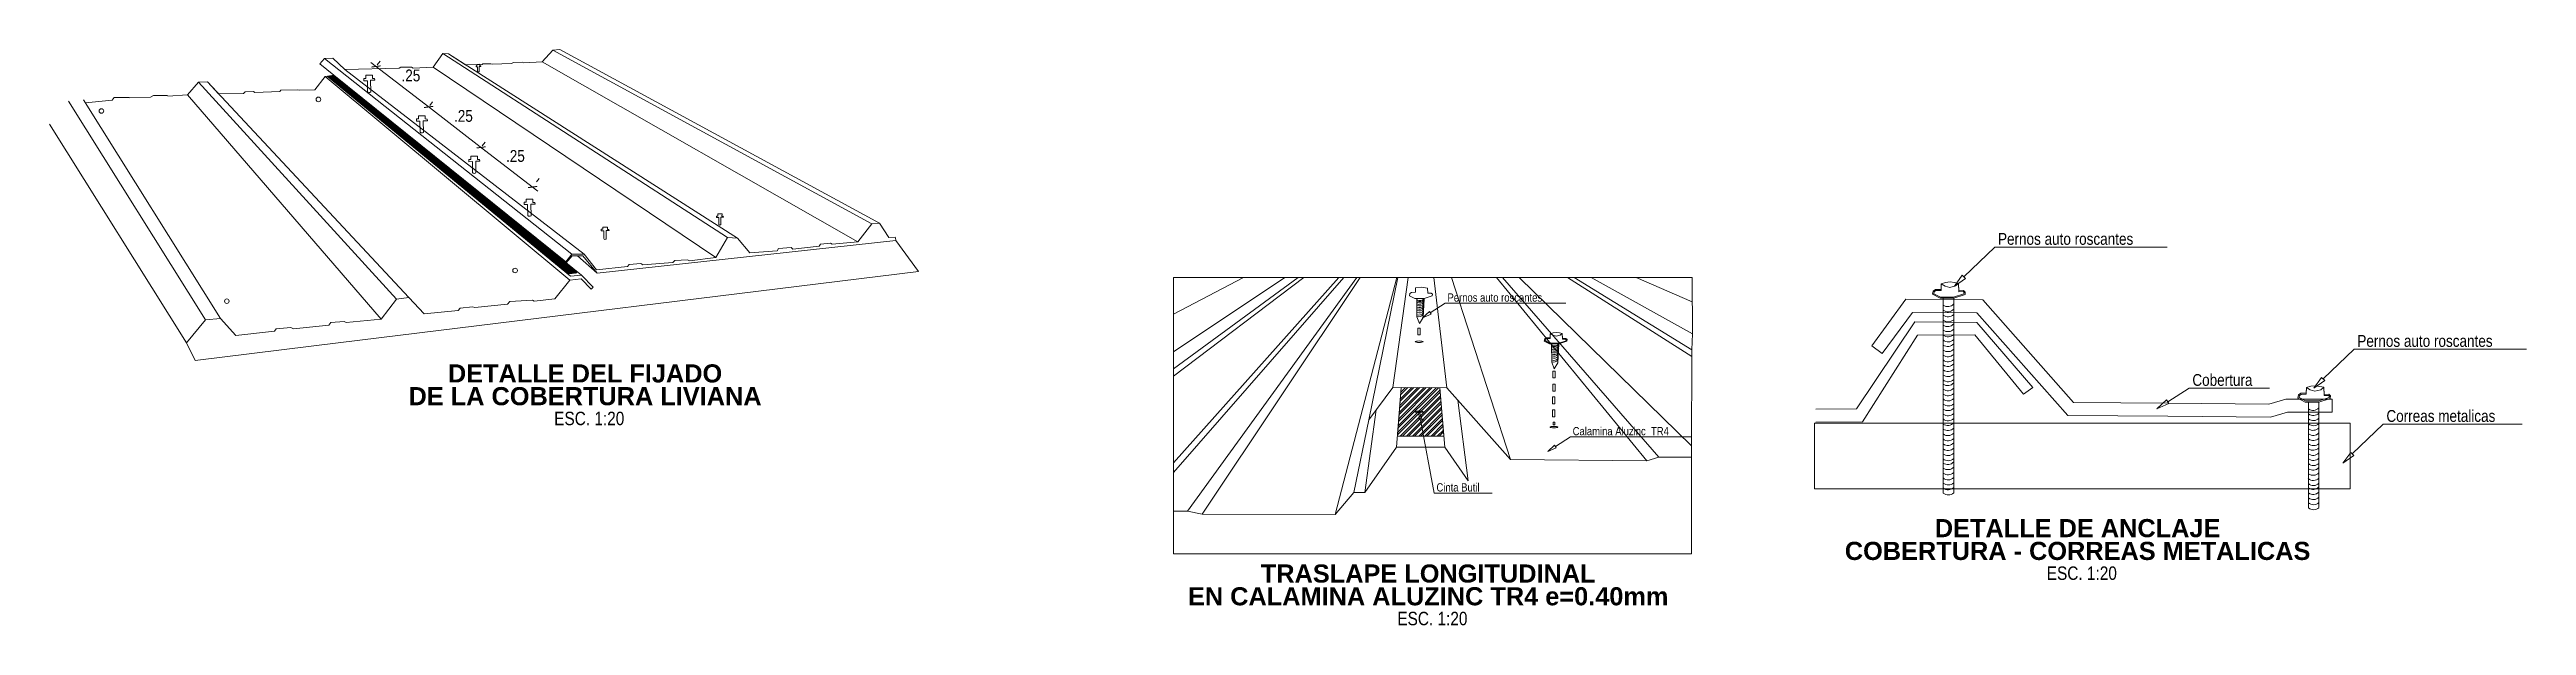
# Model space of a CAD drawing. Header units: metres. Extents: x 116.6 to 157, y -0.9 to 78.1.
# Drawn here: x 147.5 to 156.95, y 71.54 to 73.74 of the extents above; entities that cross this region are included whole.
import ezdxf
from ezdxf import colors
from ezdxf.entities.mleader import LeaderData, LeaderLine
from ezdxf.enums import TextEntityAlignment as Align
from ezdxf.math import Vec2, Vec3

# ---------------------------------------------------------------- set-up
doc = ezdxf.new("R2010")
doc.units = ezdxf.units.M
doc.layers.get('0').update_dxf_attribs({"color": 253})
doc.layers.get('Defpoints').update_dxf_attribs({"color": 30, "lineweight": 9})
for name, color, linetype, lineweight in [('-Acero techos', 252, 'Continuous', 13), ('-Acotado', 251, 'Continuous', 5), ('-Textos', 7, 'Continuous', 20)]:
    doc.layers.add(name, color=color, linetype=linetype, lineweight=lineweight)
doc.layers.add('G-TEXTOS-TITULOS', color=4, linetype='Continuous')
doc.styles.add('-Arial Narrow', font='ARIALN.TTF')
doc.styles.add('25-TITULO', font='arialbd.ttf', dxfattribs={"height": 0.1})
doc.dimstyles.new('Esc 1_25', dxfattribs={"dimscale": 0.025, "dimtxt": 1.8, "dimasz": 1, "dimexe": 1, "dimexo": 2, "dimgap": 0.45, "dimtad": 2, "dimtih": 1, "dimtoh": 1, "dimzin": 4, "dimdsep": 46, "dimtxsty": '-Arial Narrow', "dimblk": 'ARCHTICK', "dimcen": 1, "dimdle": 1, "dimclrd": 256, "dimclre": 256, "dimclrt": 7, "dimadec": 0, "dimazin": 0, "dimtfac": 1, "dimtix": 1, "dimtmove": 1, "dimatfit": 2, "dimldrblk": 'ARCHTICK', "dimfxl": 1, "dimtolj": 2, "dimlwd": 5, "dimlwe": 0, "dimarcsym": 0})

msp = doc.modelspace()

# ---------------------------------------------------------------- texts
at = {"layer": '-Textos', "style": '-Arial Narrow'}
for p in [(149.5631, 72.3334), (155.2562, 71.7434), (152.7791, 71.5704)]:
    msp.add_text('ESC. 1:20', height=0.05122, dxfattribs=at).set_placement(p, align=Align.MIDDLE_CENTER)
at = {"layer": 'G-TEXTOS-TITULOS', "color": 219, "true_color": 0x642165, "style": '25-TITULO'}
for s, p in [('DETALLE DEL FIJADO', (149.5471, 72.5052)), ('DE LA COBERTURA LIVIANA', (149.5471, 72.4184)), ('DETALLE DE ANCLAJE', (155.2401, 71.9152)), ('COBERTURA - CORREAS METALICAS', (155.2401, 71.8283)), ('TRASLAPE LONGITUDINAL', (152.7631, 71.7421)), ('EN CALAMINA ALUZINC TR4 e=0.40mm', (152.7631, 71.6553))]:
    msp.add_text(s, height=0.069141, dxfattribs=at).set_placement(p, align=Align.MIDDLE_CENTER)

# ---------------------------------------------------------------- blocks, each defined once
blk = doc.blocks.new('_ArchTick')
at = {"color": 0, "linetype": 'ByBlock', "const_width": 0.15}
blk.add_lwpolyline([(-0.5, -0.5), (0.5, 0.5)], dxfattribs=at)
blk = doc.blocks.new('*D285')
at = {"layer": '-Acero techos', "lineweight": 5, "transparency": 16777216}
blk.add_line((1528.4698, 1447.2455), (1528.7099, 1447.0607), dxfattribs=at)
at = {"layer": '-Acero techos', "lineweight": 0, "transparency": 16777216}
for p, q in [((1528.4942, 1447.2362), (1528.5048, 1447.2501)), ((1528.6946, 1447.0819), (1528.7053, 1447.0957))]:
    blk.add_line(p, q, dxfattribs=at)
at = {"layer": 'Defpoints', "color": 0, "transparency": 16777216}
for p in [(1528.4637, 1447.1966), (1528.6641, 1447.0423), (1528.69, 1447.0759)]:
    blk.add_point(p, dxfattribs=at)
at = {"layer": '-Acero techos', "lineweight": 5, "transparency": 16777216, "xscale": 0.025, "yscale": 0.025, "zscale": 0.025}
for p, rotation in [((1528.4896, 1447.2303), 142.4082742678212), ((1528.69, 1447.0759), 322.4082742678212)]:
    blk.add_blockref('_ArchTick', p, dxfattribs=dict(at, rotation=rotation))
at = {"layer": '-Acero techos', "color": 7, "transparency": 16777216, "insert": (1528.6226, 1447.1957), "char_height": 0.045, "attachment_point": 5, "style": '-Arial Narrow'}
blk.add_mtext('\\A2;.25', dxfattribs=at)
blk = doc.blocks.new('*D286')
at = {"layer": '-Acero techos', "lineweight": 0, "transparency": 16777216}
for p, q in [((1528.6946, 1447.0819), (1528.7053, 1447.0957)), ((1528.8949, 1446.9275), (1528.9056, 1446.9415))]:
    blk.add_line(p, q, dxfattribs=at)
at = {"layer": '-Acero techos', "lineweight": 5, "transparency": 16777216}
blk.add_line((1528.6702, 1447.0912), (1528.9102, 1446.9064), dxfattribs=at)
at = {"layer": 'Defpoints', "color": 0, "transparency": 16777216}
for p in [(1528.6641, 1447.0423), (1528.8904, 1446.9217), (1528.8644, 1446.8879)]:
    blk.add_point(p, dxfattribs=at)
at = {"layer": '-Acero techos', "lineweight": 5, "transparency": 16777216, "xscale": 0.025, "yscale": 0.025, "zscale": 0.025}
for p, rotation in [((1528.69, 1447.0759), 142.4082742678212), ((1528.8904, 1446.9217), 322.4082742678212)]:
    blk.add_blockref('_ArchTick', p, dxfattribs=dict(at, rotation=rotation))
at = {"layer": '-Acero techos', "color": 7, "transparency": 16777216, "insert": (1528.823, 1447.0414), "char_height": 0.045, "attachment_point": 5, "style": '-Arial Narrow'}
blk.add_mtext('\\A2;.25', dxfattribs=at)
blk = doc.blocks.new('*D287')
at = {"layer": '-Acero techos', "lineweight": 5, "transparency": 16777216}
blk.add_line((1528.8706, 1446.9369), (1529.1065, 1446.7553), dxfattribs=at)
at = {"layer": '-Acero techos', "lineweight": 0, "transparency": 16777216}
for p, q in [((1528.8949, 1446.9275), (1528.9056, 1446.9415)), ((1529.1121, 1446.8035), (1529.102, 1446.7904))]:
    blk.add_line(p, q, dxfattribs=at)
at = {"layer": 'Defpoints', "color": 0, "transparency": 16777216}
for p in [(1528.8644, 1446.8879), (1529.0816, 1446.7639), (1529.0867, 1446.7705)]:
    blk.add_point(p, dxfattribs=at)
at = {"layer": '-Acero techos', "lineweight": 5, "transparency": 16777216, "xscale": 0.025, "yscale": 0.025, "zscale": 0.025}
for p, rotation in [((1528.8904, 1446.9217), 142.4082742678212), ((1529.0867, 1446.7705), 322.4082742678212)]:
    blk.add_blockref('_ArchTick', p, dxfattribs=dict(at, rotation=rotation))
at = {"layer": '-Acero techos', "color": 7, "transparency": 16777216, "insert": (1529.0213, 1446.8887), "char_height": 0.045, "attachment_point": 5, "style": '-Arial Narrow'}
blk.add_mtext('\\A2;.25', dxfattribs=at)
blk = doc.blocks.new('_ClosedBlank')
at = {"color": 0, "linetype": 'ByBlock', "lineweight": -2}
for p, q in [((-1, 0.17), (0, 0)), ((-1, 0.17), (-1, -0.17)), ((0, 0), (-1, -0.17))]:
    blk.add_line(p, q, dxfattribs=at)
blk = doc.blocks.new('calamina aluzing')
at = {"layer": '-Acero techos', "true_color": 0x000000}
h = blk.add_hatch(dxfattribs=at)
h.set_pattern_fill('ANSI32', color=18, scale=0.0003)
h.set_pattern_definition([(45, (-1530.5818128, -1446.4518815), (-0.0020205576272, 0.0020205576272), []), (45, (-1530.5804657, -1446.4518815), (-0.0020205576272, 0.0020205576272), [])])
h.paths.add_polyline_path([(-1.3562, -0.012), (-1.3261, -0.0087), (-2.2539, 0.7427), (-2.2734, 0.74)])
at = {"layer": '-Acero techos', "color": 18, "true_color": 0x000000}
for p, q in [((-1.3459, 0.0628), (-2.2894, 0.8084)), ((-1.2986, 0.0628), (-2.2115, 0.7665)), ((-0.7955, 0.05), (-1.8749, 0.7755)), ((-1.8372, 0.8276), (-0.7516, 0.1256)), ((-0.7139, 0.1237), (-1.816, 0.8266)), ((-1.4584, 0.7958), (-0.2546, 0.1093)), ((-0.2006, 0.1778), (-1.4177, 0.8403)), ((-2.8112, 0.6699), (-2.8859, 0.6657)), ((-2.769, 0.718), (-2.0138, -0.1087)), ((-1.9676, -0.1031), (-2.7347, 0.7196)), ((-1.3524, -0.0361), (-2.2861, 0.7403)), ((-1.3508, -0.0217), (-2.2792, 0.7412)), ((-2.2535, 0.7446), (-1.3683, 0.0339)), ((-2.2535, 0.7446), (-1.3086, -0.0171)), ((-2.7426, -0.1877), (-3.2653, 0.6466)), ((-2.685, -0.1831), (-3.2077, 0.6512)), ((-3.2005, 0.6397), (-3.099, 0.6497)), ((-3.099, 0.6497), (-3.0915, 0.6597)), ((-3.0915, 0.6597), (-3.0338, 0.6602)), ((-2.8149, -0.2759), (-3.3376, 0.5584)), ((-1.249, -0.0105), (-0.1099, 0.1141)), ((-0.7955, 0.05), (-0.7516, 0.1256)), ((-0.7516, 0.1256), (-0.7139, 0.1237)), ((-0.7139, 0.1237), (-0.6669, 0.0679)), ((-0.402, 0.0925), (-0.3969, 0.1007)), ((-0.3969, 0.1007), (-0.3591, 0.1043)), ((-0.3591, 0.1043), (-0.3525, 0.1004)), ((-0.3525, 0.1004), (-0.2546, 0.1093)), ((-0.2546, 0.1093), (-0.2006, 0.1778)), ((-0.2006, 0.1778), (-0.1713, 0.1803)), ((-0.1713, 0.1803), (-0.1362, 0.1259)), ((-0.1362, 0.1259), (-0.1106, 0.1273)), ((-0.1099, 0.1141), (-0.1105, 0.1246)), ((-0.0234, -0.0029), (-0.1099, 0.1141)), ((-1.3683, 0.0339), (-1.3459, 0.0628)), ((-1.3445, 0.0568), (-1.3664, 0.0295)), ((-1.3459, 0.0628), (-1.2986, 0.0628)), ((-1.3035, 0.0562), (-1.3445, 0.0568)), ((-1.249, -0.0105), (-1.324, 0.0565)), ((-1.249, -0.0105), (-1.3035, 0.0562)), ((-1.2986, 0.0628), (-1.2514, 0.0032)), ((-1.2514, 0.0032), (-1.1331, 0.0151)), ((-1.1331, 0.0151), (-1.1267, 0.0232)), ((-1.1267, 0.0232), (-1.0827, 0.0273)), ((-1.0827, 0.0273), (-1.0743, 0.0218)), ((-1.0743, 0.0218), (-0.9599, 0.0308)), ((-0.9599, 0.0308), (-0.9526, 0.0383)), ((-0.9526, 0.0383), (-0.9036, 0.0412)), ((-0.9036, 0.0412), (-0.8963, 0.0373)), ((-0.8963, 0.0373), (-0.7955, 0.05)), ((-0.6669, 0.0679), (-0.5621, 0.0754)), ((-0.5621, 0.0754), (-0.5569, 0.0841)), ((-0.5569, 0.0841), (-0.5085, 0.0875)), ((-0.5085, 0.0875), (-0.5023, 0.0813)), ((-0.5023, 0.0813), (-0.402, 0.0925)), ((-2.2371, -0.2759), (-0.0234, -0.0029)), ((-1.3086, -0.0171), (-1.3508, -0.0217)), ((-1.3086, -0.0171), (-1.2637, -0.0634)), ((-2.7815, -0.3431), (-2.8149, -0.2759)), ((-2.2371, -0.2759), (-2.7815, -0.3431))]:
    blk.add_line(p, q, dxfattribs=at)
for points in [[(-2.2535, 0.7446), (-2.306, 0.7887), (-2.2894, 0.8084), (-2.2565, 0.8094), (-2.2115, 0.7665), (-2.0036, 0.772), (-1.9971, 0.7759), (-1.9563, 0.7756), (-1.9501, 0.7716), (-1.8749, 0.7755), (-1.8372, 0.8276), (-1.816, 0.8266), (-1.7515, 0.7848), (-1.6875, 0.786), (-1.6848, 0.7878), (-1.6539, 0.7887), (-1.6488, 0.7873), (-1.575, 0.7894), (-1.5681, 0.793), (-1.5351, 0.7945), (-1.5291, 0.7928), (-1.4584, 0.7958), (-1.4177, 0.8403), (-1.3911, 0.8428), (-0.1713, 0.1803)], [(-1.6992, 0.7586), (-1.6994, 0.778), (-1.6925, 0.7781), (-1.693, 0.781), (-1.6964, 0.781), (-1.6963, 0.7865), (-1.7074, 0.7864), (-1.7074, 0.7811), (-1.7109, 0.7811), (-1.7109, 0.7774), (-1.705, 0.7774), (-1.7048, 0.7589)], [(-2.8872, 0.6675), (-2.9413, 0.6675), (-2.9519, 0.6617), (-3.0324, 0.6583)], [(-2.8149, -0.2759), (-2.7426, -0.1877), (-2.685, -0.1831), (-2.6264, -0.248), (-2.4801, -0.2315), (-2.4725, -0.2216), (-2.4172, -0.2176), (-2.4076, -0.2227), (-2.2719, -0.2076), (-2.2643, -0.1978), (-2.2132, -0.1942), (-2.206, -0.198), (-2.0729, -0.1858), (-2.8112, 0.6699)], [(-2.8112, 0.6699), (-2.769, 0.718), (-2.7347, 0.7196), (-2.6925, 0.6743), (-2.5972, 0.6754), (-2.5912, 0.6819), (-2.559, 0.6824), (-2.5546, 0.6797), (-2.4592, 0.683), (-2.4558, 0.6884), (-2.3902, 0.689), (-2.3848, 0.6874), (-2.3253, 0.6891), (-2.2861, 0.7403), (-2.2535, 0.7446)], [(-0.7768, 0.1752), (-0.7772, 0.2035), (-0.767, 0.2036), (-0.7678, 0.2078), (-0.7728, 0.2079), (-0.7725, 0.2159), (-0.7888, 0.2158), (-0.7888, 0.208), (-0.794, 0.208), (-0.7939, 0.2026), (-0.7853, 0.2026), (-0.7851, 0.1757)], [(-1.2142, 0.1212), (-1.2146, 0.1524), (-1.2034, 0.1525), (-1.2043, 0.1571), (-1.2097, 0.1572), (-1.2095, 0.166), (-1.2274, 0.1658), (-1.2273, 0.1573), (-1.233, 0.1573), (-1.233, 0.1513), (-1.2235, 0.1514), (-1.2233, 0.1218)], [(-2.0729, -0.1858), (-2.0138, -0.1087), (-1.9676, -0.1031), (-1.9087, -0.1647), (-1.7783, -0.1521), (-1.7711, -0.143), (-1.7238, -0.1377), (-1.7153, -0.1407), (-1.5904, -0.1284), (-1.582, -0.1177), (-1.4952, -0.1124), (-1.4888, -0.1171), (-1.4098, -0.1083), (-1.3524, -0.0361), (-1.3098, -0.0319), (-1.2718, -0.0712), (-1.2637, -0.0634)]]:
    blk.add_lwpolyline(points, dxfattribs=at)
blk.add_lwpolyline([(-1.3562, -0.012), (-2.2734, 0.74), (-2.2539, 0.7427), (-1.3261, -0.0087)], close=True, dxfattribs=at)
for points in [[(-2.1122, 0.6814), (-2.1127, 0.7255), (-2.0968, 0.7257), (-2.0981, 0.7322), (-2.1058, 0.7325), (-2.1055, 0.7448), (-2.1308, 0.7447), (-2.1307, 0.7326), (-2.1388, 0.7325), (-2.1388, 0.7241), (-2.1253, 0.7241), (-2.125, 0.6821, 0.40322)], [(-1.9117, 0.527), (-1.9122, 0.5712), (-1.8963, 0.5714), (-1.8976, 0.5779), (-1.9053, 0.5781), (-1.905, 0.5905), (-1.9303, 0.5903), (-1.9303, 0.5782), (-1.9384, 0.5782), (-1.9383, 0.5697), (-1.9248, 0.5698), (-1.9245, 0.5278, 0.40322)], [(-1.7114, 0.3727), (-1.712, 0.4168), (-1.6961, 0.417), (-1.6974, 0.4235), (-1.7051, 0.4237), (-1.7047, 0.4361), (-1.7301, 0.4359), (-1.73, 0.4238), (-1.7381, 0.4238), (-1.7381, 0.4153), (-1.7246, 0.4154), (-1.7243, 0.3734, 0.40322)], [(-1.5008, 0.2091), (-1.5013, 0.2533), (-1.4854, 0.2535), (-1.4867, 0.26), (-1.4944, 0.2602), (-1.4941, 0.2726), (-1.5194, 0.2724), (-1.5193, 0.2603), (-1.5274, 0.2603), (-1.5274, 0.2518), (-1.5139, 0.2519), (-1.5136, 0.2099, 0.40322)]]:
    blk.add_lwpolyline(points, format="xyb", close=True, dxfattribs=at)
for centre in [(-2.312, 0.6527), (-3.1396, 0.6087), (-1.5619, 0.0004), (-2.6613, -0.1165)]:
    blk.add_circle(centre, 0.00873, dxfattribs=at)
for centre, radius, start, end in [((-1.7019, 0.7608), 0.00342, 208.93486, 320.70105), ((-1.2186, 0.1235), 0.00495, 200.11209, 333.0374), ((-0.7808, 0.1788), 0.00535, 216.09828, 317.05121)]:
    blk.add_arc(centre, radius, start, end, dxfattribs=at)
dim = blk.add_aligned_dim(p1=(-2.1181, 0.7447), p2=(-1.9177, 0.5904), distance=0.0425, dimstyle='Esc 1_25', dxfattribs=at)
dim.commit()
dim.dimension.update_dxf_attribs({"geometry": '*D285', "text_midpoint": (-1.9592, 0.7438), "insert": (-1530.5818, -1446.4519)})
for base, p1, p2, picture, middle in [((-1.6914, 0.4698), (-1.9177, 0.5904), (-1.7174, 0.436), '*D286', (-1.7588, 0.5895)), ((-1.4951, 0.3187), (-1.7174, 0.436), (-1.5002, 0.312), '*D287', (-1.5605, 0.4368))]:
    dim = blk.add_linear_dim(base=base, p1=p1, p2=p2, angle=142.40827, dimstyle='Esc 1_25', dxfattribs=at)
    dim.commit()
    dim.dimension.update_dxf_attribs({"geometry": picture, "text_midpoint": middle, "insert": (-1530.5818, -1446.4519)})

# ---------------------------------------------------------------- hatches: boundary and pattern name
at = {"layer": '-Acero techos', "true_color": 0x000000}
h = msp.add_hatch(dxfattribs=at)
h.set_pattern_fill('ANSI32', color=18, scale=0.00175)
h.set_pattern_definition([(45, (-919.687619, -939.942896), (-0.01178658616, 0.01178658616), []), (45, (-919.679761, -939.942896), (-0.01178658616, 0.01178658616), [])])
h.paths.add_polyline_path([(152.6594, 72.4517), (152.6456, 72.2664), (152.8233, 72.2653), (152.8073, 72.4507)])

# ---------------------------------------------------------------- linework, layer by layer
at = {"layer": '-Acero techos', "color": 18, "true_color": 0x000000}
for p, q in [((151.792, 72.1278), (152.4419, 72.8711)), ((151.792, 72.5871), (151.792, 72.8711)), ((151.792, 72.7313), (152.0583, 72.8711)), ((151.792, 72.5871), (152.2168, 72.8711)), ((151.792, 72.4944), (152.2882, 72.8711)), ((151.792, 72.5232), (152.2673, 72.8711)), ((151.792, 72.1645), (152.4223, 72.8711)), ((153.7699, 72.8711), (151.792, 72.8711)), ((151.8456, 71.9796), (152.4907, 72.8711)), ((151.9016, 71.9683), (152.5035, 72.8711)), ((152.408, 71.9671), (152.6435, 72.8711)), ((152.5373, 72.328), (152.6473, 72.8711)), ((152.6286, 72.4519), (152.687, 72.8711)), ((152.8337, 72.4505), (152.7849, 72.8711)), ((153.0766, 72.1768), (152.8524, 72.8711)), ((153.5976, 72.1721), (153.0237, 72.8711)), ((153.6428, 72.1854), (153.0471, 72.8711)), ((153.7672, 72.2295), (153.1102, 72.8711)), ((153.7685, 72.5692), (153.2939, 72.8711)), ((153.7686, 72.5953), (153.3195, 72.8711)), ((153.7706, 72.6564), (153.3847, 72.8711)), ((153.7702, 72.7779), (153.5568, 72.8711)), ((153.7706, 72.6564), (153.7699, 72.8711)), ((154.7276, 72.7917), (154.7675, 72.7919)), ((154.7276, 72.7917), (154.7276, 72.0491)), ((154.7675, 72.7919), (154.7675, 72.0498)), ((153.7686, 72.5953), (153.7706, 72.6564)), ((154.6199, 72.7022), (154.3968, 72.37)), ((154.8552, 72.699), (154.6199, 72.7022)), ((155.0688, 72.4513), (154.8552, 72.699)), ((151.792, 72.5232), (151.792, 72.5871)), ((153.7672, 72.2295), (153.7685, 72.5692)), ((153.7685, 72.5692), (153.7686, 72.5953)), ((154.4195, 72.3202), (154.6294, 72.6507)), ((154.4547, 72.6108), (154.495, 72.5811)), ((154.6294, 72.6507), (154.8481, 72.6521)), ((154.8481, 72.6521), (155.0341, 72.4258)), ((151.792, 72.4944), (151.792, 72.5232)), ((151.792, 72.1645), (151.792, 72.4944)), ((152.6424, 72.2235), (152.6594, 72.4517)), ((152.8269, 72.2235), (152.8073, 72.4507)), ((152.9158, 72.0961), (152.8758, 72.403)), ((154.3968, 72.37), (154.2413, 72.3686)), ((155.0688, 72.4513), (155.0341, 72.4258)), ((156.1208, 72.396), (156.1607, 72.3961)), ((156.1208, 72.396), (156.1208, 71.9925)), ((156.1607, 72.3961), (156.1607, 71.9932)), ((156.2117, 72.357), (156.2117, 72.407)), ((152.4801, 72.0506), (152.5373, 72.328)), ((152.5217, 72.0506), (152.5651, 72.3658)), ((154.2372, 72.3155), (154.2372, 72.0655)), ((154.2413, 72.3186), (154.4195, 72.3202)), ((156.2802, 72.3155), (156.2802, 72.0655)), ((153.7672, 72.1854), (153.7672, 72.2295)), ((153.7672, 72.1854), (153.7672, 71.8176)), ((151.792, 72.1278), (151.792, 72.1645)), ((151.792, 71.9796), (151.792, 72.1278)), ((156.2802, 72.0655), (154.2372, 72.0655)), ((151.792, 71.8176), (151.792, 71.9796)), ((153.7672, 71.8176), (151.792, 71.8176))]:
    msp.add_line(p, q, dxfattribs=at)
for points in [[(154.7197, 72.8469), (154.7361, 72.8519), (154.7541, 72.854), (154.771, 72.8516), (154.7859, 72.848), (154.7872, 72.8206), (154.8055, 72.8214), (154.8117, 72.8149), (154.8109, 72.8056), (154.7675, 72.7919), (154.7155, 72.7917), (154.687, 72.807), (154.6898, 72.8194), (154.6987, 72.825), (154.7192, 72.8256)], [(154.7197, 72.8469), (154.7346, 72.8383), (154.7522, 72.8332), (154.7743, 72.8386), (154.7859, 72.848), (154.7872, 72.8163), (154.8038, 72.8171), (154.8072, 72.8134), (154.8068, 72.8088), (154.7669, 72.7961), (154.7166, 72.7959), (154.6919, 72.8092), (154.6936, 72.8167), (154.7, 72.8207), (154.7191, 72.8216)], [(152.7146, 72.8312), (152.7387, 72.8344), (152.7609, 72.8302), (152.7618, 72.811), (152.7747, 72.8116), (152.779, 72.807), (152.7784, 72.8005), (152.7481, 72.7909), (152.7117, 72.7907), (152.6917, 72.8015), (152.6937, 72.8101), (152.6999, 72.8141), (152.7142, 72.8145)], [(152.7481, 72.7909), (152.7437, 72.7189), (152.7299, 72.6952), (152.7204, 72.7214), (152.7201, 72.7908)], [(152.7236, 72.6782), (152.7325, 72.6782), (152.7325, 72.6518), (152.7236, 72.6518)], [(153.2284, 72.6566), (153.2398, 72.6601), (153.2525, 72.6616), (153.2643, 72.6599), (153.2747, 72.6574), (153.2756, 72.6382), (153.2885, 72.6388), (153.2928, 72.6342), (153.2922, 72.6277), (153.2619, 72.6181), (153.2255, 72.6179), (153.2055, 72.6287), (153.2075, 72.6373), (153.2137, 72.6412), (153.228, 72.6417)], [(153.2284, 72.6566), (153.2388, 72.6506), (153.2512, 72.647), (153.2666, 72.6508), (153.2747, 72.6574), (153.2756, 72.6352), (153.2872, 72.6357), (153.2897, 72.6331), (153.2894, 72.6299), (153.2614, 72.6211), (153.2262, 72.6209), (153.2089, 72.6302), (153.2101, 72.6355), (153.2146, 72.6383), (153.228, 72.6389)], [(153.2619, 72.6181), (153.2575, 72.5461), (153.2437, 72.5224), (153.2342, 72.5486), (153.2339, 72.618)], [(153.2386, 72.5143), (153.2475, 72.5143), (153.2475, 72.4878), (153.2386, 72.4878)], [(153.2386, 72.4642), (153.2475, 72.4642), (153.2475, 72.4377), (153.2386, 72.4377)], [(152.8073, 72.4507), (152.8233, 72.2653), (152.6456, 72.2664), (152.6594, 72.4517)], [(153.2377, 72.4154), (153.2466, 72.4154), (153.2466, 72.389), (153.2377, 72.389)], [(156.1128, 72.4511), (156.1292, 72.4562), (156.1473, 72.4583), (156.1641, 72.4558), (156.179, 72.4523), (156.1803, 72.4248), (156.1987, 72.4257), (156.2048, 72.4192), (156.204, 72.4099), (156.1607, 72.3961), (156.1087, 72.3959), (156.0801, 72.4113), (156.083, 72.4236), (156.0919, 72.4292), (156.1124, 72.4299)], [(156.1128, 72.4511), (156.1277, 72.4425), (156.1454, 72.4375), (156.1675, 72.4429), (156.179, 72.4523), (156.1803, 72.4205), (156.1969, 72.4213), (156.2004, 72.4176), (156.2, 72.4131), (156.16, 72.4004), (156.1098, 72.4002), (156.085, 72.4135), (156.0868, 72.421), (156.0932, 72.425), (156.1123, 72.4258)], [(153.2377, 72.3667), (153.2466, 72.3667), (153.2466, 72.3402), (153.2377, 72.3402)], [(153.2393, 72.3187), (153.2467, 72.3187), (153.2467, 72.3091), (153.2393, 72.3091)]]:
    msp.add_lwpolyline(points, close=True, dxfattribs=at)
for points in [[(155.585, 72.3916), (155.2251, 72.3948), (154.8781, 72.7858), (154.5852, 72.7878), (154.4547, 72.6108)], [(155.5846, 72.3416), (155.2025, 72.345), (154.8555, 72.736), (154.6103, 72.7377), (154.495, 72.5811)], [(153.7672, 72.1854), (153.6428, 72.1854), (153.5976, 72.1721), (153.0766, 72.1768), (152.8337, 72.4505), (152.6286, 72.4519), (152.5373, 72.328)], [(156.2117, 72.407), (156.0341, 72.407), (155.9694, 72.3881), (155.585, 72.3916)], [(154.2372, 72.3155), (155.5846, 72.3155)], [(156.2117, 72.357), (156.0412, 72.357), (155.9763, 72.338), (155.5846, 72.3416)], [(155.5846, 72.3155), (156.2802, 72.3155)], [(152.9158, 72.0961), (152.8269, 72.2235), (152.6424, 72.2235), (152.5217, 72.0506), (152.4801, 72.0506), (152.408, 71.9671), (151.9016, 71.9683), (151.8456, 71.9796), (151.792, 71.9796)]]:
    msp.add_lwpolyline(points, dxfattribs=at)
for centre, radius, start, end in [((152.7312, 72.8051), 0.0221, 239.97577, 319.77096), ((152.731, 72.8017), 0.0221, 240.63813, 319.77096), ((152.7307, 72.796), 0.0221, 241.73784, 319.77096), ((152.7303, 72.7904), 0.0221, 242.79463, 319.77096), ((152.73, 72.7845), 0.0221, 243.89267, 319.77096), ((152.7296, 72.7781), 0.0221, 245.08357, 319.77096), ((152.7292, 72.772), 0.0221, 246.21378, 319.77096), ((152.7288, 72.7657), 0.0221, 247.36059, 319.77096), ((154.7452, 72.7897), 0.0299, 234.07252, 318.4585), ((154.7457, 72.7703), 0.0299, 232.85194, 317.00049), ((152.7283, 72.7578), 0.0221, 248.77965, 319.77096), ((152.7279, 72.7499), 0.0221, 250.18849, 319.77096), ((152.7274, 72.7429), 0.0221, 251.43896, 319.77096), ((154.7462, 72.7508), 0.0299, 231.61133, 315.58123), ((154.7467, 72.7314), 0.0299, 230.34905, 314.19699), ((154.7452, 72.7136), 0.0299, 234.07252, 318.4585), ((154.7457, 72.6942), 0.0299, 232.85194, 317.00049), ((154.7462, 72.6748), 0.0299, 231.61133, 315.58123), ((153.245, 72.6323), 0.0221, 239.97577, 319.77096), ((153.2448, 72.6289), 0.0221, 240.63813, 319.77096), ((153.2445, 72.6232), 0.0221, 241.73784, 319.77096), ((153.2441, 72.6176), 0.0221, 242.79463, 319.77096), ((153.2438, 72.6117), 0.0221, 243.89267, 319.77096), ((153.2434, 72.6053), 0.0221, 245.08357, 319.77096), ((153.243, 72.5991), 0.0221, 246.21378, 319.77096), ((153.2426, 72.5929), 0.0221, 247.36059, 319.77096), ((153.2421, 72.585), 0.0221, 248.77965, 319.77096), ((153.2417, 72.5771), 0.0221, 250.18849, 319.77096), ((154.7467, 72.6554), 0.0299, 229.0633, 314.19699), ((154.7467, 72.5793), 0.0299, 229.0633, 314.19699), ((154.7452, 72.6376), 0.0299, 234.07252, 318.4585), ((154.7457, 72.6181), 0.0299, 232.85194, 317.00049), ((154.7462, 72.5987), 0.0299, 231.61133, 315.58123), ((153.2412, 72.5701), 0.0221, 251.43896, 319.77096), ((154.7462, 72.5227), 0.0299, 229.0633, 315.58123), ((154.7467, 72.5032), 0.0299, 229.0633, 314.19699), ((154.7452, 72.5615), 0.0299, 234.07252, 318.4585), ((154.7457, 72.5421), 0.0299, 232.85194, 317.00049), ((154.7452, 72.4885), 0.0299, 234.07252, 318.4585), ((154.7467, 72.4303), 0.0299, 229.0633, 314.19699), ((154.7457, 72.4691), 0.0299, 232.85194, 317.00049), ((154.7462, 72.4497), 0.0299, 231.61133, 315.58123), ((154.7472, 72.4108), 0.0299, 229.0633, 312.84453), ((154.7457, 72.393), 0.0299, 232.85194, 317.00049), ((156.1383, 72.3939), 0.0299, 234.07252, 318.4585), ((154.7467, 72.3542), 0.0299, 229.0633, 314.19699), ((154.7462, 72.3736), 0.0299, 231.61133, 315.58123), ((154.7452, 72.3364), 0.0299, 234.07252, 318.4585), ((154.7457, 72.317), 0.0299, 232.85194, 317.00049), ((154.7462, 72.2976), 0.0299, 231.61133, 315.58123), ((156.1388, 72.3745), 0.0299, 232.85194, 317.00049), ((156.1393, 72.3551), 0.0299, 231.61133, 315.58123), ((156.1399, 72.3357), 0.0299, 230.34905, 314.19699), ((156.1383, 72.3179), 0.0299, 234.07252, 318.4585), ((156.1388, 72.2985), 0.0299, 232.85194, 317.00049), ((154.7462, 72.2215), 0.0299, 229.0633, 315.58123), ((154.7467, 72.2781), 0.0299, 229.0633, 314.19699), ((154.7467, 72.2021), 0.0299, 229.0633, 314.19699), ((154.7452, 72.2603), 0.0299, 234.07252, 318.4585), ((154.7457, 72.2409), 0.0299, 232.85194, 317.00049), ((156.1399, 72.2596), 0.0299, 229.0633, 314.19699), ((156.1393, 72.279), 0.0299, 231.61133, 315.58123), ((156.1383, 72.2418), 0.0299, 234.07252, 318.4585), ((156.1388, 72.2224), 0.0299, 232.85194, 317.00049), ((156.1393, 72.203), 0.0299, 231.61133, 315.58123), ((154.7467, 72.1291), 0.0299, 229.0633, 314.19699), ((154.7452, 72.1874), 0.0299, 234.07252, 318.4585), ((154.7457, 72.1679), 0.0299, 232.85194, 317.00049), ((154.7462, 72.1485), 0.0299, 231.61133, 315.58123), ((154.7472, 72.1097), 0.0299, 229.0633, 312.84453), ((156.1393, 72.1269), 0.0299, 229.0633, 315.58123), ((156.1399, 72.1836), 0.0299, 229.0633, 314.19699), ((156.1399, 72.1075), 0.0299, 229.0633, 314.19699), ((156.1383, 72.1658), 0.0299, 234.07252, 318.4585), ((156.1388, 72.1463), 0.0299, 232.85194, 317.00049), ((154.7467, 72.0911), 0.0299, 229.0633, 314.19699), ((154.7472, 72.0717), 0.0299, 229.0633, 312.84453), ((156.1399, 72.0345), 0.0299, 229.0633, 314.19699), ((156.1383, 72.0928), 0.0299, 234.07252, 318.4585), ((156.1388, 72.0733), 0.0299, 232.85194, 317.00049), ((156.1393, 72.0539), 0.0299, 231.61133, 315.58123), ((156.1404, 72.0151), 0.0299, 229.0633, 312.84453)]:
    msp.add_arc(centre, radius, start, end, dxfattribs=at)
for centre in [(152.7286, 72.6262), (152.7286, 72.3587), (153.2425, 72.3006)]:
    msp.add_ellipse(centre, major_axis=(0.0147, 0), ratio=0.186703, dxfattribs=at)

# ---------------------------------------------------------------- block references
msp.add_blockref('calamina aluzing', (150.8421, 72.8973), dxfattribs=at)

msp.set_redraw_order([(e.dxf.handle, doc.entitydb.next_handle()) for e in msp.query("TEXT MTEXT ATTDEF DIMENSION ARC_DIMENSION")])  # texts and dimensions are drawn at this point

# ---------------------------------------------------------------- leaders
at = {"layer": '-Acotado', "ltscale": 0.009}
ml = msp.add_multileader_mtext('Standard', dxfattribs=at)
ml.set_content('Pernos auto roscantes', color=7, style='-Arial Narrow')
ml.set_leader_properties(color=7, linetype='ByLayer', lineweight=0)
ml.set_arrow_properties(name='CLOSEDBLANK')
ml.build(insert=Vec2(0, 0))
ml.multileader.update_dxf_attribs({"has_dogleg": 0, "text_left_attachment_type": 6, "text_right_attachment_type": 6, "dogleg_length": 0, "arrow_head_size": 0.05, "scale": 0.025})
ctx = ml.context
ctx.base_point, ctx.scale, ctx.char_height, ctx.arrow_head_size, ctx.landing_gap_size, ctx.plane_origin = Vec3(154.924, 72.9866), 0.025, 0.045, 0.05, 0.0125, Vec3(154.7701, 72.8384)
ctx.left_attachment, ctx.right_attachment = 6, 6
notes = []
notes.append((ctx, [(0, (1, 1, 0), (154.924, 72.9866), (1, 0), 0, [(0, [(154.7701, 72.8384)], 0, [])])]))
ctx.mtext.insert, ctx.mtext.flow_direction = Vec3(154.9365, 73.0406), 5
ml = msp.add_multileader_mtext('Standard', dxfattribs=at)
ml.set_content('Pernos auto roscantes', color=7, style='-Arial Narrow')
ml.set_leader_properties(color=7, linetype='Continuous', lineweight=0)
ml.set_arrow_properties(name='CLOSEDBLANK')
ml.build(insert=Vec2(0, 0))
ml.multileader.update_dxf_attribs({"has_dogleg": 0, "text_left_attachment_type": 6, "text_right_attachment_type": 6, "dogleg_length": 0, "arrow_head_size": 0.035, "scale": 0.025})
ctx = ml.context
ctx.base_point, ctx.scale, ctx.char_height, ctx.arrow_head_size, ctx.landing_gap_size, ctx.plane_origin = Vec3(152.8279, 72.7726), 0.025, 0.0315, 0.035, 0.00875, Vec3(153.2829, 73.1233)
ctx.left_attachment, ctx.right_attachment = 6, 6
notes.append((ctx, [(0, (1, 1, 0), (152.8279, 72.7726), (1, 0), 0, [(0, [(152.7414, 72.7177)], 0, [])])]))
ctx.mtext.insert, ctx.mtext.flow_direction = Vec3(152.8366, 72.8104), 5
ml = msp.add_multileader_mtext('Standard', dxfattribs=at)
ml.set_content('Pernos auto roscantes', color=7, style='-Arial Narrow')
ml.set_leader_properties(color=7, linetype='ByLayer', lineweight=0)
ml.set_arrow_properties(name='CLOSEDBLANK')
ml.build(insert=Vec2(0, 0))
ml.multileader.update_dxf_attribs({"has_dogleg": 0, "text_left_attachment_type": 6, "text_right_attachment_type": 6, "dogleg_length": 0, "arrow_head_size": 0.05, "scale": 0.025})
ctx = ml.context
ctx.base_point, ctx.scale, ctx.char_height, ctx.arrow_head_size, ctx.landing_gap_size, ctx.plane_origin = Vec3(156.2946, 72.5974), 0.025, 0.045, 0.05, 0.0125, Vec3(156.1406, 72.4492)
ctx.left_attachment, ctx.right_attachment = 6, 6
notes.append((ctx, [(0, (1, 1, 0), (156.2946, 72.5974), (1, 0), 0, [(0, [(156.1406, 72.4492)], 0, [])])]))
ctx.mtext.insert, ctx.mtext.flow_direction = Vec3(156.3071, 72.6514), 5
ml = msp.add_multileader_mtext('Standard', dxfattribs=at)
ml.set_content('Cobertura', color=7, style='-Arial Narrow')
ml.set_leader_properties(color=7, linetype='Continuous', lineweight=0)
ml.set_arrow_properties(name='CLOSEDBLANK')
ml.build(insert=Vec2(0, 0))
ml.multileader.update_dxf_attribs({"has_dogleg": 0, "text_left_attachment_type": 6, "text_right_attachment_type": 6, "dogleg_length": 0, "arrow_head_size": 0.05, "scale": 0.025})
ctx = ml.context
ctx.base_point, ctx.scale, ctx.char_height, ctx.arrow_head_size, ctx.landing_gap_size, ctx.plane_origin = Vec3(155.6654, 72.4487), 0.025, 0.045, 0.05, 0.0125, Vec3(156.3154, 72.9496)
ctx.left_attachment, ctx.right_attachment = 6, 6
notes.append((ctx, [(0, (1, 1, 0), (155.6654, 72.4487), (1, 0), 0, [(0, [(155.5419, 72.3702)], 0, [])])]))
ctx.mtext.insert, ctx.mtext.flow_direction = Vec3(155.6779, 72.5027), 5
ml = msp.add_multileader_mtext('Standard', dxfattribs=at)
ml.set_content('Cinta Butil', color=7, style='-Arial Narrow')
ml.set_leader_properties(color=7, linetype='Continuous', lineweight=0)
ml.set_arrow_properties(name='CLOSEDBLANK')
ml.build(insert=Vec2(0, 0))
ml.multileader.update_dxf_attribs({"has_dogleg": 0, "text_left_attachment_type": 6, "text_right_attachment_type": 6, "dogleg_length": 0, "arrow_head_size": 0.035, "scale": 0.025})
ctx = ml.context
ctx.base_point, ctx.scale, ctx.char_height, ctx.arrow_head_size, ctx.landing_gap_size, ctx.plane_origin = Vec3(152.7859, 72.0485), 0.025, 0.0315, 0.035, 0.00875, Vec3(153.2693, 72.7687)
ctx.left_attachment, ctx.right_attachment = 6, 6
notes.append((ctx, [(0, (1, 1, 0), (152.7859, 72.0485), (1, 0), 0, [(0, [(152.7278, 72.3631)], 0, [])])]))
ctx.mtext.insert, ctx.mtext.flow_direction = Vec3(152.7946, 72.0863), 5
ml = msp.add_multileader_mtext('Standard', dxfattribs=at)
ml.set_content('Calamina Aluzinc  TR4 ', color=7, style='-Arial Narrow')
ml.set_leader_properties(color=7, linetype='Continuous', lineweight=0)
ml.set_arrow_properties(name='CLOSEDBLANK')
ml.build(insert=Vec2(0, 0))
ml.multileader.update_dxf_attribs({"has_dogleg": 0, "text_left_attachment_type": 6, "text_right_attachment_type": 6, "dogleg_length": 0, "arrow_head_size": 0.035, "scale": 0.025})
ctx = ml.context
ctx.base_point, ctx.scale, ctx.char_height, ctx.arrow_head_size, ctx.landing_gap_size, ctx.plane_origin = Vec3(153.3055, 72.2629), 0.025, 0.0315, 0.035, 0.00875, Vec3(153.7605, 72.6136)
ctx.left_attachment, ctx.right_attachment = 6, 6
notes.append((ctx, [(0, (1, 1, 0), (153.3055, 72.2629), (1, 0), 0, [(0, [(153.219, 72.208)], 0, [])])]))
ctx.mtext.insert, ctx.mtext.flow_direction = Vec3(153.3142, 72.3007), 5
ml = msp.add_multileader_mtext('Standard', dxfattribs=at)
ml.set_content('Correas metalicas', color=7, style='-Arial Narrow')
ml.set_leader_properties(color=7, linetype='ByLayer', lineweight=0)
ml.set_arrow_properties(name='CLOSEDBLANK')
ml.build(insert=Vec2(0, 0))
ml.multileader.update_dxf_attribs({"has_dogleg": 0, "text_left_attachment_type": 6, "text_right_attachment_type": 6, "dogleg_length": 0, "arrow_head_size": 0.05, "scale": 0.025})
ctx = ml.context
ctx.base_point, ctx.scale, ctx.char_height, ctx.arrow_head_size, ctx.landing_gap_size, ctx.plane_origin = Vec3(156.4056, 72.3114), 0.025, 0.045, 0.05, 0.0125, Vec3(156.2516, 72.1632)
ctx.left_attachment, ctx.right_attachment = 6, 6
notes.append((ctx, [(0, (1, 1, 0), (156.4056, 72.3114), (1, 0), 0, [(0, [(156.2516, 72.1632)], 0, [])])]))
ctx.mtext.insert, ctx.mtext.flow_direction = Vec3(156.4181, 72.3654), 5
for ctx, leaders in notes:
    for number, flags, end, landing, length, lines in leaders:
        leader = LeaderData()
        leader.index, (leader.has_last_leader_line, leader.has_dogleg_vector, leader.attachment_direction) = number, flags
        leader.last_leader_point, leader.dogleg_vector, leader.dogleg_length = Vec3(end), Vec3(landing), length
        for number, points, colour, breaks in lines:
            line = LeaderLine()
            line.index, line.vertices, line.color, line.breaks = number, Vec3.list(points), colors.encode_raw_color(colour), breaks
            leader.lines.append(line)
        ctx.leaders.append(leader)

doc.saveas('drawing.dxf')
